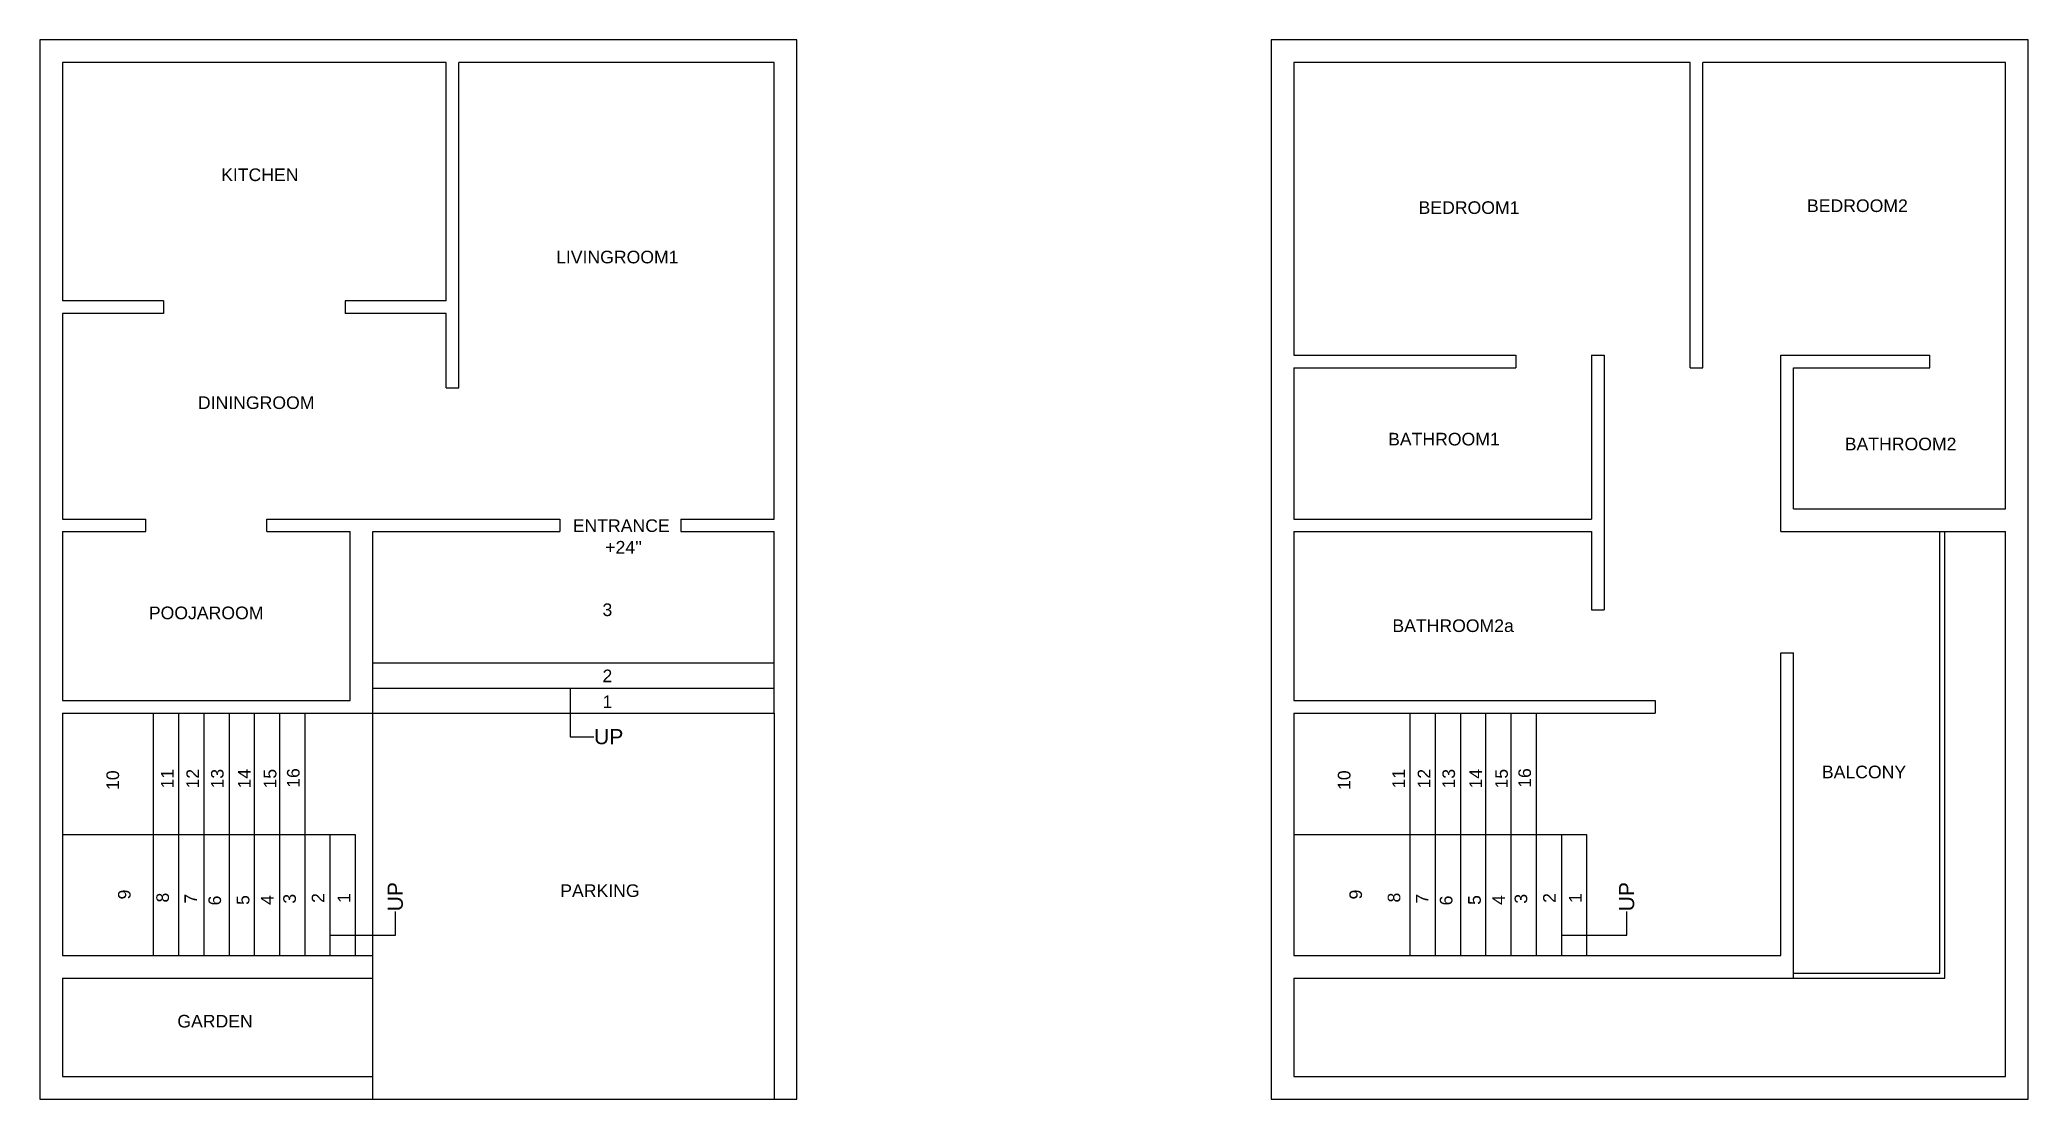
# Model space of a CAD drawing. Header units: feet. Extents: x 1812 to 3449, y -5310 to -3198.
# Drawn here: x 2661 to 3449, y -5310 to -4890 of the extents above; entities that cross this region are included whole.
import ezdxf
from ezdxf import colors
from ezdxf.entities.mleader import LeaderData, LeaderLine
from ezdxf.math import Vec2, Vec3

# ---------------------------------------------------------------- set-up
doc = ezdxf.new("R2010")
doc.units = ezdxf.units.FT
doc.header["$MEASUREMENT"] = 0
for name, color, linetype in [('Balcony', 7, 'Continuous'), ('BathRoom1', 7, 'Continuous'), ('BathRoom2', 7, 'Continuous'), ('BathRoom2a', 7, 'Continuous'), ('BedRoom1', 7, 'Continuous'), ('BedRoom2', 7, 'Continuous'), ('Boundary', 7, 'Continuous'), ('DiningRoom', 7, 'Continuous'), ('Entrance_Staircase', 7, 'Continuous'), ('Garden', 7, 'Continuous'), ('Kitchen', 7, 'Continuous'), ('LivingRoom1', 7, 'Continuous'), ('Parking', 7, 'Continuous'), ('PoojaRoom', 7, 'Continuous'), ('Staircase', 7, 'Continuous')]:
    doc.layers.add(name, color=color, linetype=linetype)
doc.styles.get("Standard").update_dxf_attribs({"font": 'arial.ttf'})

msp = doc.modelspace()

# ---------------------------------------------------------------- texts
at = {"layer": 'Balcony', "insert": (3367.63, -5177.59), "char_height": 5, "width": 33.9424, "attachment_point": 1}
msp.add_mtext('BALCONY', dxfattribs=at)
at = {"layer": 'BathRoom1', "insert": (3195.73, -5045.65), "char_height": 5, "width": 33.8009, "attachment_point": 1}
msp.add_mtext('BATHROOM1', dxfattribs=at)
at = {"layer": 'BathRoom2', "insert": (3376.69, -5047.58), "char_height": 5, "width": 33.9424, "attachment_point": 1}
msp.add_mtext('BATHROOM2', dxfattribs=at)
at = {"layer": 'BathRoom2a', "insert": (3197.43, -5119.61), "char_height": 5, "width": 33.9424, "attachment_point": 1}
msp.add_mtext('BATHROOM2a', dxfattribs=at)
at = {"layer": 'BedRoom1', "insert": (3207.8, -4953.87), "char_height": 5, "width": 33.9424, "attachment_point": 1}
msp.add_mtext('BEDROOM1', dxfattribs=at)
at = {"layer": 'BedRoom2', "insert": (3361.71, -4953.12), "char_height": 5, "width": 33.9424, "attachment_point": 1}
msp.add_mtext('BEDROOM2', dxfattribs=at)
at = {"layer": 'DiningRoom', "insert": (2724.1, -5031.21), "char_height": 5, "width": 33.9424, "attachment_point": 1}
msp.add_mtext('DININGROOM', dxfattribs=at)
at = {"layer": 'Entrance_Staircase', "char_height": 5, "width": 33.9424, "attachment_point": 1}
for s, insert in [('ENTRANCE', (2872.64, -5079.96)), ("+24''", (2885.52, -5088.52)), ('3', (2884.42, -5113.29)), ('2', (2884.42, -5139.51)), ('1', (2884.42, -5149.77))]:
    msp.add_mtext(s, dxfattribs=dict(at, insert=insert))
at = {"layer": 'Garden', "insert": (2715.94, -5276.39), "char_height": 5, "width": 33.9424, "attachment_point": 1}
msp.add_mtext('GARDEN', dxfattribs=at)
at = {"layer": 'Kitchen', "insert": (2733.3, -4940.85), "char_height": 5, "width": 33.9424, "attachment_point": 1}
msp.add_mtext('KITCHEN ', dxfattribs=at)
at = {"layer": 'LivingRoom1', "insert": (2866.03, -4973.47), "char_height": 5, "width": 33.9424, "attachment_point": 1}
msp.add_mtext('LIVINGROOM1', dxfattribs=at)
at = {"layer": 'Parking', "insert": (2867.68, -5224.65), "char_height": 5, "width": 33.9424, "attachment_point": 1}
msp.add_mtext('PARKING', dxfattribs=at)
at = {"layer": 'PoojaRoom', "insert": (2704.66, -5114.53), "char_height": 5, "width": 29.2957, "attachment_point": 1}
msp.add_mtext('POOJAROOM ', dxfattribs=at)
at = {"layer": 'Staircase', "char_height": 5, "width": 33.9424, "attachment_point": 1, "rotation": 90}
for s, insert in [('10', (2687.85, -5187.23)), ('11', (2709.46, -5186.65)), ('12', (2719.53, -5186.65)), ('13', (2729.29, -5186.65)), ('14', (2739.98, -5186.65)), ('15', (2750.2, -5186.65)), ('16', (2759.39, -5186.38)), ('10', (3175.8, -5187.23)), ('11', (3197.41, -5186.65)), ('12', (3207.48, -5186.65)), ('13', (3217.24, -5186.65)), ('14', (3227.93, -5186.65)), ('15', (3238.16, -5186.65)), ('16', (3247.34, -5186.38)), ('9', (2692.44, -5230.62)), ('8', (2707.61, -5231.84)), ('7', (2718.78, -5232.31)), ('6', (2728.26, -5232.99)), ('5', (2739.5, -5232.8)), ('4', (2749.09, -5232.8)), ('3', (2757.91, -5232.3)), ('2', (2769.2, -5232)), ('1', (2779.46, -5232)), ('9', (3180.39, -5230.62)), ('8', (3195.56, -5231.84)), ('7', (3206.73, -5232.31)), ('6', (3216.21, -5232.99)), ('5', (3227.45, -5232.8)), ('4', (3237.04, -5232.8)), ('3', (3245.86, -5232.3)), ('2', (3257.15, -5232)), ('1', (3267.41, -5232))]:
    msp.add_mtext(s, dxfattribs=dict(at, insert=insert))

# ---------------------------------------------------------------- linework, layer by layer
msp.add_line((3246.38, -5014.83), (3246.38, -5019.83))
at = {"layer": 'Balcony'}
for p, q in [((3351.38, -5084.83), (3416.38, -5084.83)), ((3414.38, -5259.83), (3414.38, -5084.83)), ((3416.38, -5261.83), (3416.38, -5084.83)), ((3351.38, -5132.83), (3356.38, -5132.83)), ((3356.38, -5261.83), (3356.38, -5132.83)), ((3356.38, -5259.83), (3414.38, -5259.83)), ((3356.38, -5261.83), (3416.38, -5261.83))]:
    msp.add_line(p, q, dxfattribs=at)
at = {"layer": 'BathRoom1'}
for p, q in [((3276.38, -5014.83), (3276.38, -5079.83)), ((3276.38, -5014.83), (3281.38, -5014.83)), ((3281.38, -5014.83), (3281.38, -5079.83)), ((3158.38, -5019.83), (3158.38, -5079.83)), ((3158.38, -5019.83), (3246.38, -5019.83)), ((3158.38, -5079.83), (3276.38, -5079.83))]:
    msp.add_line(p, q, dxfattribs=at)
at = {"layer": 'BathRoom2'}
for p, q in [((2710.43, -4993.33), (2670.43, -4993.33)), ((2822.43, -4993.33), (2782.43, -4993.33)), ((3351.38, -5084.83), (3351.38, -5014.83)), ((3410.38, -5019.83), (3410.38, -5014.83)), ((3440.38, -5075.83), (3440.38, -5014.83)), ((3356.38, -5019.83), (3410.38, -5019.83)), ((3356.38, -5075.83), (3356.38, -5019.83)), ((3356.38, -5075.83), (3440.38, -5075.83))]:
    msp.add_line(p, q, dxfattribs=at)
at = {"layer": 'BathRoom2a'}
for p, q in [((3281.38, -5079.83), (3281.38, -5115.83)), ((3158.38, -5084.83), (3158.38, -5151.83)), ((3158.38, -5084.83), (3276.38, -5084.83)), ((3276.38, -5084.83), (3276.38, -5115.83)), ((3276.38, -5115.83), (3281.38, -5115.83)), ((3158.38, -5151.83), (3301.5, -5151.83))]:
    msp.add_line(p, q, dxfattribs=at)
at = {"layer": 'BedRoom1'}
for p, q in [((3315.38, -4898.83), (3158.38, -4898.83)), ((3158.38, -4898.83), (3158.38, -5014.83)), ((3315.38, -5019.83), (3315.38, -4898.83)), ((3158.38, -5014.83), (3246.38, -5014.83)), ((3315.38, -5019.83), (3320.38, -5019.83))]:
    msp.add_line(p, q, dxfattribs=at)
at = {"layer": 'BedRoom2'}
for p, q in [((3440.38, -4898.83), (3320.38, -4898.83)), ((3320.38, -5019.83), (3320.38, -4898.83)), ((3440.38, -5014.83), (3440.38, -4898.83)), ((3351.38, -5014.83), (3410.38, -5014.83))]:
    msp.add_line(p, q, dxfattribs=at)
at = {"layer": 'Boundary'}
for p, q in [((2961.43, -4889.83), (2661.43, -4889.83)), ((2661.43, -4889.83), (2661.43, -5309.83)), ((2961.43, -5309.83), (2961.43, -4889.83)), ((3449.38, -4889.83), (3149.38, -4889.83)), ((3149.38, -4889.83), (3149.38, -5309.83)), ((3449.38, -5309.83), (3449.38, -4889.83)), ((3416.38, -5084.83), (3440.38, -5084.83)), ((3440.38, -5300.83), (3440.38, -5084.83)), ((3158.38, -5261.83), (3356.38, -5261.83)), ((3158.38, -5261.83), (3158.38, -5264.83)), ((3158.38, -5264.83), (3158.38, -5300.83)), ((3158.38, -5300.83), (3440.38, -5300.83)), ((2661.43, -5309.83), (2793.43, -5309.83)), ((2952.43, -5309.83), (2961.43, -5309.83)), ((3149.38, -5309.83), (3449.38, -5309.83))]:
    msp.add_line(p, q, dxfattribs=at)
at = {"layer": 'DiningRoom'}
for p, q in [((2710.43, -4993.33), (2710.43, -4998.33)), ((2782.43, -4993.33), (2782.43, -4998.33)), ((2670.43, -4998.33), (2670.43, -5079.83)), ((2710.43, -4998.33), (2670.43, -4998.33)), ((2822.43, -4998.33), (2782.43, -4998.33)), ((2822.43, -5027.83), (2822.43, -4998.33)), ((2822.43, -5027.83), (2827.43, -5027.83)), ((2670.43, -5079.83), (2703.43, -5079.83)), ((2751.43, -5079.83), (2867.47, -5079.83))]:
    msp.add_line(p, q, dxfattribs=at)
at = {"layer": 'Entrance_Staircase'}
for p, q in [((2867.47, -5079.83), (2867.47, -5084.83)), ((2915.47, -5079.83), (2915.47, -5084.83)), ((2793.43, -5084.83), (2867.47, -5084.83)), ((2793.43, -5156.83), (2793.43, -5084.83)), ((2915.47, -5084.83), (2952.43, -5084.83)), ((2952.43, -5156.83), (2952.43, -5084.83)), ((2793.43, -5136.83), (2952.43, -5136.83)), ((2793.43, -5146.83), (2952.43, -5146.83)), ((2793.43, -5156.83), (2952.43, -5156.83))]:
    msp.add_line(p, q, dxfattribs=at)
at = {"layer": 'Garden'}
for p, q in [((2793.43, -5309.83), (2793.43, -5252.83)), ((2670.43, -5261.83), (2670.43, -5300.83)), ((2670.43, -5261.83), (2793.43, -5261.83)), ((2670.43, -5300.83), (2793.43, -5300.83))]:
    msp.add_line(p, q, dxfattribs=at)
at = {"layer": 'Kitchen'}
for p, q in [((2822.43, -4898.83), (2670.43, -4898.83)), ((2670.43, -4898.83), (2670.43, -4993.33)), ((2822.43, -4993.33), (2822.43, -4898.83))]:
    msp.add_line(p, q, dxfattribs=at)
at = {"layer": 'LivingRoom1'}
for p, q in [((2952.43, -4898.83), (2827.43, -4898.83)), ((2827.43, -5027.83), (2827.43, -4898.83)), ((2952.43, -5079.83), (2952.43, -4898.83)), ((2915.47, -5079.83), (2952.43, -5079.83))]:
    msp.add_line(p, q, dxfattribs=at)
at = {"layer": 'Parking'}
for p, q in [((2793.43, -5252.83), (2793.43, -5155.33)), ((2952.43, -5156.83), (2952.43, -5309.83)), ((2793.43, -5309.83), (2952.43, -5309.83))]:
    msp.add_line(p, q, dxfattribs=at)
at = {"layer": 'PoojaRoom'}
for p, q in [((2703.43, -5084.83), (2703.43, -5079.83)), ((2751.43, -5084.83), (2751.43, -5079.83)), ((2670.43, -5084.83), (2670.43, -5151.83)), ((2670.43, -5084.83), (2703.43, -5084.83)), ((2751.43, -5084.83), (2784.43, -5084.83)), ((2784.43, -5151.83), (2784.43, -5084.83)), ((2670.43, -5151.83), (2784.43, -5151.83))]:
    msp.add_line(p, q, dxfattribs=at)
at = {"layer": 'Staircase'}
for p, q in [((3351.38, -5252.83), (3351.38, -5132.83)), ((3301.5, -5151.83), (3301.5, -5156.83)), ((2670.43, -5156.83), (2670.43, -5252.83)), ((2670.43, -5156.83), (2793.43, -5156.83)), ((2706.43, -5156.83), (2706.43, -5252.83)), ((2716.43, -5156.83), (2716.43, -5252.83)), ((2726.43, -5156.83), (2726.43, -5252.83)), ((2736.43, -5156.83), (2736.43, -5252.83)), ((2746.43, -5156.83), (2746.43, -5252.83)), ((2756.43, -5156.83), (2756.43, -5252.83)), ((2756.43, -5156.83), (2756.43, -5252.83)), ((2766.43, -5156.83), (2766.43, -5252.83)), ((3158.38, -5156.83), (3158.38, -5252.83)), ((3158.38, -5156.83), (3301.5, -5156.83)), ((3204.38, -5156.83), (3204.38, -5252.83)), ((3214.38, -5156.83), (3214.38, -5252.83)), ((3224.38, -5156.83), (3224.38, -5252.83)), ((3234.38, -5156.83), (3234.38, -5252.83)), ((3244.38, -5156.83), (3244.38, -5252.83)), ((3244.38, -5156.83), (3244.38, -5252.83)), ((3254.38, -5156.83), (3254.38, -5252.83)), ((2670.43, -5204.83), (2786.43, -5204.83)), ((2776.43, -5204.83), (2776.43, -5252.83)), ((2786.43, -5204.83), (2786.43, -5252.83)), ((3158.38, -5204.83), (3274.38, -5204.83)), ((3264.38, -5204.83), (3264.38, -5252.83)), ((3274.38, -5204.83), (3274.38, -5252.83)), ((2670.43, -5252.83), (2793.43, -5252.83)), ((3158.38, -5252.83), (3351.38, -5252.83))]:
    msp.add_line(p, q, dxfattribs=at)

msp.set_redraw_order([(e.dxf.handle, doc.entitydb.next_handle()) for e in msp.query("TEXT MTEXT ATTDEF DIMENSION ARC_DIMENSION")])  # texts and dimensions are drawn at this point

# ---------------------------------------------------------------- leaders
at = {"layer": 'Entrance_Staircase'}
ml = msp.add_multileader_mtext('Standard', dxfattribs=at)
ml.set_content('UP', color=256)
ml.set_leader_properties()
ml.build(insert=Vec2(0, 0))
ml.multileader.update_dxf_attribs({"dogleg_length": 0.36, "arrow_head_size": 0.18})
ctx = ml.context
ctx.base_point, ctx.char_height, ctx.arrow_head_size, ctx.landing_gap_size, ctx.plane_origin = Vec3(2880.95, -5166.14), 6, 0.18, 0.09, Vec3(2871.59, -5156.74)
notes = []
notes.append((ctx, [(0, (1, 1, 0), (2871.59, -5166.14), (1, 0), 9.36, [(0, [(2871.59, -5146.74)], 0, [])])]))
ctx.mtext.insert, ctx.mtext.rotation, ctx.mtext.flow_direction = Vec3(2881.04, -5163.09), 6.283185, 5
at = {"layer": 'Staircase'}
ml = msp.add_multileader_mtext('Standard', dxfattribs=at)
ml.set_content('UP', color=256)
ml.set_leader_properties()
ml.build(insert=Vec2(0, 0))
ml.multileader.update_dxf_attribs({"dogleg_length": 0.36, "arrow_head_size": 0.18})
ctx = ml.context
ctx.base_point, ctx.char_height, ctx.arrow_head_size, ctx.landing_gap_size, ctx.plane_origin, ctx.plane_x_axis, ctx.plane_y_axis = Vec3(2802.33, -5235.47), 6, 0.18, 0.09, Vec3(2786.43, -5244.83), Vec3(0, 1), Vec3(-1, 0)
notes.append((ctx, [(0, (1, 1, 0), (2802.33, -5244.83), (0, 1), 9.36, [(0, [(2776.43, -5244.83)], 0, [])])]))
ctx.mtext.insert, ctx.mtext.text_direction, ctx.mtext.rotation, ctx.mtext.flow_direction = Vec3(2799.28, -5235.38), Vec3(0, 1), 1.570796, 5
ml = msp.add_multileader_mtext('Standard', dxfattribs=at)
ml.set_content('UP', color=256)
ml.set_leader_properties()
ml.build(insert=Vec2(0, 0))
ml.multileader.update_dxf_attribs({"dogleg_length": 0.36, "arrow_head_size": 0.18})
ctx = ml.context
ctx.base_point, ctx.char_height, ctx.arrow_head_size, ctx.landing_gap_size, ctx.plane_origin, ctx.plane_x_axis, ctx.plane_y_axis = Vec3(3290.28, -5235.47), 6, 0.18, 0.09, Vec3(3274.38, -5244.83), Vec3(0, 1), Vec3(-1, 0)
notes.append((ctx, [(0, (1, 1, 0), (3290.28, -5244.83), (0, 1), 9.36, [(0, [(3264.38, -5244.83)], 0, [])])]))
ctx.mtext.insert, ctx.mtext.text_direction, ctx.mtext.rotation, ctx.mtext.flow_direction = Vec3(3287.23, -5235.38), Vec3(0, 1), 1.570796, 5
for ctx, leaders in notes:
    for number, flags, end, landing, length, lines in leaders:
        leader = LeaderData()
        leader.index, (leader.has_last_leader_line, leader.has_dogleg_vector, leader.attachment_direction) = number, flags
        leader.last_leader_point, leader.dogleg_vector, leader.dogleg_length = Vec3(end), Vec3(landing), length
        for number, points, colour, breaks in lines:
            line = LeaderLine()
            line.index, line.vertices, line.color, line.breaks = number, Vec3.list(points), colors.encode_raw_color(colour), breaks
            leader.lines.append(line)
        ctx.leaders.append(leader)

doc.saveas('drawing.dxf')
